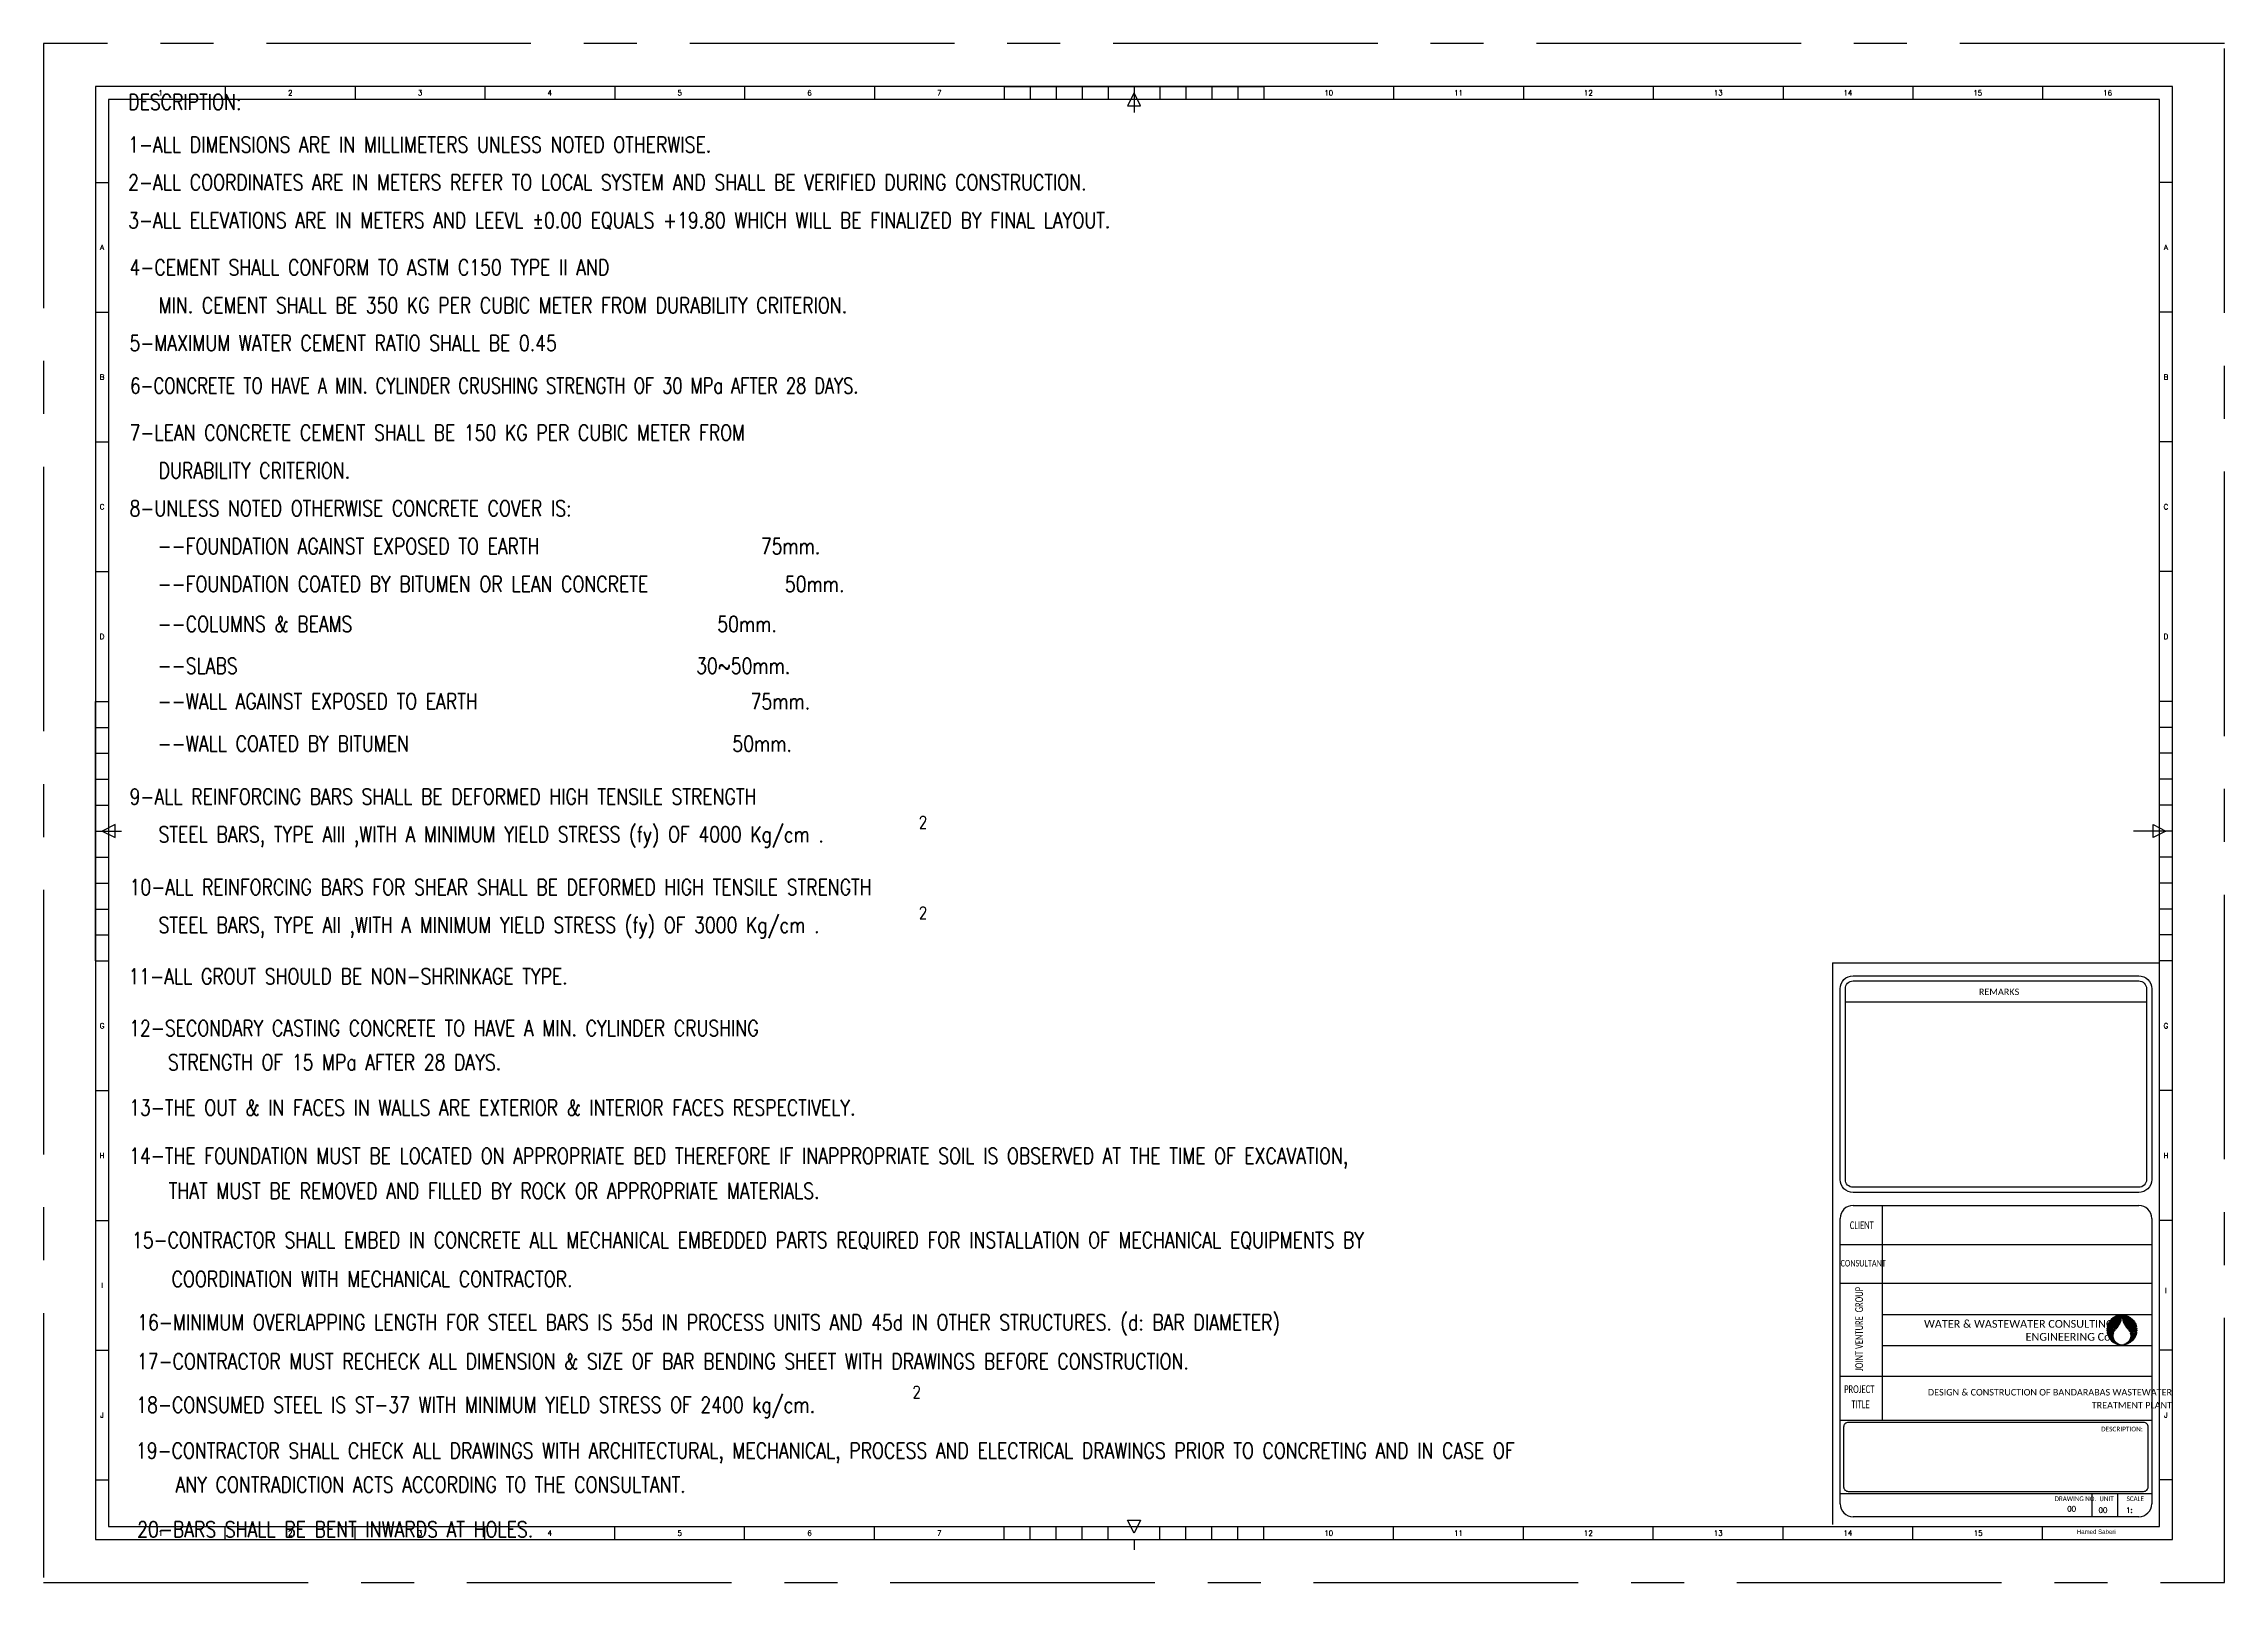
# Model space of a CAD drawing. Extents: x 0 to 9506, y 0 to 789.
# Drawn here: x 9282.74 to 9324.74, y 759.1 to 788.75 of the extents above; entities that cross this region are included whole.
import ezdxf
from ezdxf.enums import TextEntityAlignment as Align

# ---------------------------------------------------------------- set-up
doc = ezdxf.new("R2010")
doc.units = 0
doc.header["$LTSCALE"] = 3
doc.header["$MEASUREMENT"] = 0
doc.linetypes.add('CENTER', pattern=[2, 1.25, -0.25, 0.25, -0.25])
for name, color, linetype in [('4', 4, 'CONTINUOUS'), ('DIM', 7, 'CONTINUOUS'), ('KD', 3, 'CONTINUOUS')]:
    doc.layers.add(name, color=color, linetype=linetype)
doc.styles.add('KD-1', font='txt')
doc.styles.add('Legend', font='calibri.ttf')
doc.styles.add('ROMANS', font='ROMANS.shx', dxfattribs={"width": 0.8})
doc.styles.get("Standard").update_dxf_attribs({"font": 'romans.shx'})
doc.styles.add('TX', font='TXT.shx')

# ---------------------------------------------------------------- blocks, each defined once
blk = doc.blocks.new('*U412')
at = {"layer": 'KD', "color": 4, "linetype": 'Continuous'}
for p, q in [((60.84, 64.15), (60.82, 64.07)), ((60.84, 64.07), (60.82, 64.07)), ((60.82, 64.07), (60.82, 64.07)), ((60.82, 64.07), (60.82, 64.07)), ((60.87, 64.24), (60.84, 64.15)), ((60.85, 64.07), (60.84, 64.07)), ((60.85, 64.07), (60.88, 64.06)), ((60.9, 64.3), (60.87, 64.24)), ((60.88, 64.06), (60.89, 64.06)), ((60.89, 64.06), (60.91, 64.04)), ((60.95, 64.39), (60.9, 64.3)), ((60.91, 64.04), (60.91, 64.04)), ((60.91, 64.04), (60.94, 64.02)), ((61.01, 64.46), (60.95, 64.39)), ((61.02, 64.04), (61, 64.02)), ((61.06, 64.53), (61.01, 64.46)), ((61.03, 64.04), (61.02, 64.04)), ((61.05, 64.06), (61.03, 64.04)), ((61.08, 64.07), (61.05, 64.06)), ((61.05, 64.06), (61.05, 64.06)), ((61.19, 64.63), (61.06, 64.53)), ((61.08, 64.07), (61.12, 64.06)), ((61.12, 64.06), (61.14, 64.04)), ((61.14, 64.04), (61.17, 64.02)), ((61.2, 64.64), (61.19, 64.63)), ((61.35, 64.72), (61.2, 64.64)), ((61.25, 64.04), (61.23, 64.02)), ((61.28, 64.06), (61.25, 64.04)), ((61.31, 64.07), (61.28, 64.06)), ((61.31, 64.07), (61.34, 64.06)), ((61.34, 64.06), (61.37, 64.04)), ((61.52, 64.78), (61.35, 64.72)), ((61.37, 64.04), (61.39, 64.02)), ((61.39, 64.02), (61.4, 64.02)), ((61.43, 64.04), (61.42, 64.02)), ((61.42, 64.02), (61.42, 64.02)), ((61.45, 64.06), (61.43, 64.04)), ((61.46, 64.07), (61.45, 64.06)), ((61.51, 64.15), (61.46, 64.07)), ((61.56, 64.24), (61.51, 64.15)), ((61.7, 64.8), (61.52, 64.78)), ((61.59, 64.3), (61.56, 64.24)), ((61.63, 64.39), (61.59, 64.3)), ((61.65, 64.46), (61.63, 64.39)), ((61.66, 64.53), (61.65, 64.46)), ((61.69, 64.63), (61.66, 64.53)), ((61.69, 64.78), (61.7, 64.8)), ((61.69, 64.78), (61.69, 64.72)), ((61.69, 64.72), (61.69, 64.64)), ((61.69, 64.64), (61.69, 64.63)), ((61.74, 64.8), (61.74, 64.78)), ((61.91, 64.78), (61.74, 64.8)), ((61.74, 64.78), (61.74, 64.72)), ((61.74, 64.72), (61.74, 64.64)), ((61.74, 64.64), (61.75, 64.63)), ((61.75, 64.63), (61.77, 64.53)), ((61.77, 64.53), (61.78, 64.46)), ((61.78, 64.46), (61.8, 64.39)), ((61.8, 64.39), (61.84, 64.3)), ((61.84, 64.3), (61.87, 64.24)), ((61.87, 64.24), (61.92, 64.15)), ((61.91, 64.78), (62.08, 64.72)), ((61.92, 64.15), (61.97, 64.07)), ((61.97, 64.07), (61.98, 64.06)), ((61.98, 64.06), (62, 64.04)), ((62, 64.04), (62.01, 64.02)), ((62.01, 64.02), (62.01, 64.02)), ((62.04, 64.02), (62.03, 64.02)), ((62.06, 64.04), (62.04, 64.02)), ((62.09, 64.06), (62.06, 64.04)), ((62.08, 64.72), (62.23, 64.64)), ((62.12, 64.07), (62.09, 64.06)), ((62.12, 64.07), (62.15, 64.06)), ((62.15, 64.06), (62.18, 64.04)), ((62.18, 64.04), (62.2, 64.02)), ((62.23, 64.64), (62.24, 64.63)), ((62.24, 64.63), (62.37, 64.53)), ((62.29, 64.04), (62.27, 64.02)), ((62.31, 64.06), (62.29, 64.04)), ((62.35, 64.07), (62.31, 64.06)), ((62.35, 64.07), (62.35, 64.07)), ((62.35, 64.07), (62.38, 64.06)), ((62.37, 64.53), (62.42, 64.46)), ((62.38, 64.06), (62.38, 64.06)), ((62.38, 64.06), (62.4, 64.04)), ((62.4, 64.04), (62.41, 64.04)), ((62.41, 64.04), (62.43, 64.02)), ((62.42, 64.46), (62.48, 64.39)), ((62.48, 64.39), (62.53, 64.3)), ((62.52, 64.04), (62.49, 64.02)), ((62.54, 64.06), (62.52, 64.04)), ((62.52, 64.04), (62.52, 64.04)), ((62.53, 64.3), (62.56, 64.24)), ((62.55, 64.06), (62.54, 64.06)), ((62.57, 64.07), (62.55, 64.06)), ((62.56, 64.24), (62.59, 64.15)), ((62.59, 64.15), (62.61, 64.07)), ((62.61, 64.07), (62.59, 64.07)), ((62.61, 64.07), (62.61, 64.07)), ((62.61, 64.07), (62.61, 64.07)), ((60.81, 64), (60.8, 63.98)), ((60.8, 63.98), (60.8, 63.97)), ((60.8, 63.97), (60.8, 63.96)), ((60.8, 63.96), (60.8, 63.96)), ((60.8, 63.96), (60.8, 63.95)), ((60.8, 63.95), (60.8, 63.95)), ((60.8, 63.95), (60.8, 63.94)), ((60.83, 63.95), (60.8, 63.94)), ((60.8, 63.94), (60.8, 63.94)), ((60.8, 63.94), (60.8, 63.94)), ((60.83, 63.89), (60.8, 63.88)), ((60.8, 63.88), (60.8, 63.88)), ((60.8, 63.88), (60.8, 63.86)), ((60.8, 63.86), (60.8, 63.85)), ((60.8, 63.85), (60.8, 63.84)), ((60.8, 63.84), (60.8, 63.84)), ((60.8, 63.84), (60.8, 63.83)), ((60.8, 63.83), (60.8, 63.83)), ((60.8, 63.83), (60.8, 63.82)), ((60.83, 63.83), (60.8, 63.82)), ((60.8, 63.82), (60.8, 63.82)), ((60.8, 63.82), (60.8, 63.82)), ((60.83, 64.01), (60.81, 64.01)), ((60.81, 64.01), (60.81, 64)), ((60.83, 63.77), (60.81, 63.77)), ((60.81, 63.77), (60.81, 63.76)), ((60.81, 63.76), (60.81, 63.74)), ((60.81, 63.74), (60.82, 63.72)), ((60.82, 63.72), (60.82, 63.71)), ((60.82, 63.71), (60.85, 63.59)), ((60.85, 64.01), (60.83, 64.01)), ((60.85, 63.95), (60.83, 63.95)), ((60.84, 63.89), (60.83, 63.89)), ((60.85, 63.83), (60.83, 63.83)), ((60.85, 63.77), (60.83, 63.77)), ((60.85, 63.89), (60.84, 63.89)), ((60.86, 64.01), (60.85, 64.01)), ((60.85, 63.95), (60.88, 63.94)), ((60.86, 63.89), (60.85, 63.89)), ((60.85, 63.83), (60.88, 63.82)), ((60.86, 63.77), (60.85, 63.77)), ((60.85, 63.59), (60.85, 63.58)), ((60.85, 63.58), (60.91, 63.46)), ((60.86, 64.01), (60.88, 64.01)), ((60.86, 63.89), (60.86, 63.89)), ((60.86, 63.89), (60.89, 63.88)), ((60.86, 63.77), (60.88, 63.77)), ((60.88, 64.01), (60.89, 64)), ((60.88, 63.94), (60.89, 63.94)), ((60.88, 63.82), (60.89, 63.82)), ((60.88, 63.77), (60.89, 63.76)), ((60.89, 64), (60.91, 63.98)), ((60.89, 63.94), (60.91, 63.92)), ((60.89, 63.88), (60.89, 63.88)), ((60.89, 63.88), (60.91, 63.86)), ((60.89, 63.82), (60.91, 63.8)), ((60.89, 63.76), (60.91, 63.74)), ((60.91, 63.98), (60.92, 63.97)), ((60.91, 63.92), (60.91, 63.92)), ((60.91, 63.92), (60.94, 63.9)), ((60.91, 63.86), (60.92, 63.85)), ((60.91, 63.8), (60.91, 63.8)), ((60.91, 63.8), (60.94, 63.78)), ((60.91, 63.74), (60.94, 63.72)), ((60.91, 63.46), (60.93, 63.41)), ((60.92, 63.97), (60.94, 63.96)), ((60.92, 63.85), (60.94, 63.84)), ((60.93, 63.41), (60.99, 63.33)), ((60.94, 64.02), (60.94, 64.02)), ((60.94, 64.02), (60.96, 64.01)), ((60.94, 63.96), (60.95, 63.96)), ((60.97, 63.89), (60.94, 63.9)), ((60.94, 63.9), (60.94, 63.9)), ((60.94, 63.84), (60.95, 63.84)), ((60.94, 63.78), (60.94, 63.78)), ((60.94, 63.78), (60.96, 63.77)), ((60.97, 64.01), (60.96, 64.01)), ((60.97, 63.77), (60.96, 63.77)), ((61, 64.02), (60.97, 64.01)), ((60.97, 64.01), (60.97, 64.01)), ((61, 63.9), (60.97, 63.89)), ((61, 63.78), (60.97, 63.77)), ((60.97, 63.77), (60.97, 63.77)), ((61, 63.96), (60.99, 63.96)), ((61, 63.84), (60.99, 63.84)), ((60.99, 63.33), (61.04, 63.26)), ((61, 64.02), (61, 64.02)), ((61.03, 63.98), (61, 63.96)), ((61.02, 63.92), (61, 63.9)), ((61, 63.9), (61, 63.9)), ((61.03, 63.86), (61, 63.84)), ((61.02, 63.8), (61, 63.78)), ((61, 63.78), (61, 63.78)), ((61.03, 63.74), (61, 63.72)), ((61, 63.72), (61, 63.72)), ((61.03, 63.92), (61.02, 63.92)), ((61.03, 63.8), (61.02, 63.8)), ((61.05, 64), (61.03, 63.98)), ((61.05, 63.94), (61.03, 63.92)), ((61.05, 63.88), (61.03, 63.86)), ((61.05, 63.82), (61.03, 63.8)), ((61.05, 63.77), (61.03, 63.74)), ((61.04, 63.26), (61.09, 63.22)), ((61.08, 64.01), (61.05, 64)), ((61.08, 63.95), (61.05, 63.94)), ((61.05, 63.94), (61.05, 63.94)), ((61.08, 63.89), (61.05, 63.88)), ((61.08, 63.83), (61.05, 63.82)), ((61.05, 63.82), (61.05, 63.82)), ((61.08, 63.77), (61.05, 63.77)), ((61.08, 64.01), (61.08, 64.01)), ((61.09, 64.01), (61.08, 64.01)), ((61.08, 63.95), (61.12, 63.94)), ((61.08, 63.89), (61.08, 63.89)), ((61.09, 63.89), (61.08, 63.89)), ((61.08, 63.83), (61.12, 63.82)), ((61.08, 63.77), (61.08, 63.77)), ((61.09, 63.77), (61.08, 63.77)), ((61.09, 64.01), (61.12, 64)), ((61.09, 63.89), (61.12, 63.88)), ((61.09, 63.77), (61.12, 63.77)), ((61.09, 63.22), (61.18, 63.14)), ((61.12, 64), (61.14, 63.98)), ((61.12, 63.94), (61.14, 63.92)), ((61.12, 63.88), (61.14, 63.86)), ((61.12, 63.82), (61.14, 63.8)), ((61.12, 63.77), (61.14, 63.74)), ((61.14, 63.98), (61.17, 63.96)), ((61.14, 63.92), (61.17, 63.9)), ((61.14, 63.86), (61.17, 63.84)), ((61.14, 63.8), (61.17, 63.78)), ((61.14, 63.74), (61.17, 63.72)), ((61.17, 64.02), (61.19, 64.01)), ((61.17, 63.96), (61.18, 63.96)), ((61.2, 63.89), (61.17, 63.9)), ((61.17, 63.9), (61.17, 63.9)), ((61.17, 63.84), (61.18, 63.84)), ((61.17, 63.78), (61.17, 63.78)), ((61.17, 63.78), (61.19, 63.77)), ((61.17, 63.72), (61.17, 63.72)), ((61.17, 63.72), (61.2, 63.71)), ((61.2, 63.71), (61.17, 63.59)), ((61.17, 63.59), (61.17, 63.58)), ((61.17, 63.58), (61.17, 63.46)), ((61.17, 63.46), (61.19, 63.41)), ((61.18, 63.84), (61.2, 63.83)), ((61.18, 63.14), (61.21, 63.12)), ((61.2, 64.01), (61.19, 64.01)), ((61.2, 63.77), (61.19, 63.77)), ((61.19, 63.41), (61.21, 63.33)), ((61.23, 64.02), (61.2, 64.01)), ((61.2, 64.01), (61.2, 64.01)), ((61.23, 63.9), (61.2, 63.89)), ((61.22, 63.84), (61.2, 63.83)), ((61.21, 63.77), (61.2, 63.77)), ((61.22, 63.78), (61.21, 63.77)), ((61.21, 63.33), (61.24, 63.26)), ((61.21, 63.12), (61.34, 63.05)), ((61.23, 63.96), (61.22, 63.96)), ((61.23, 63.84), (61.22, 63.84)), ((61.23, 63.78), (61.22, 63.78)), ((61.24, 63.97), (61.23, 63.96)), ((61.25, 63.92), (61.23, 63.9)), ((61.23, 63.9), (61.23, 63.9)), ((61.25, 63.86), (61.23, 63.84)), ((61.24, 63.8), (61.23, 63.78)), ((61.25, 63.98), (61.24, 63.97)), ((61.25, 63.82), (61.24, 63.8)), ((61.24, 63.26), (61.27, 63.22)), ((61.28, 64), (61.25, 63.98)), ((61.25, 63.98), (61.25, 63.98)), ((61.28, 63.94), (61.25, 63.92)), ((61.27, 63.88), (61.25, 63.86)), ((61.26, 63.83), (61.25, 63.82)), ((61.28, 63.86), (61.26, 63.84)), ((61.26, 63.84), (61.26, 63.84)), ((61.26, 63.84), (61.26, 63.83)), ((61.3, 63.89), (61.27, 63.88)), ((61.27, 63.22), (61.34, 63.14)), ((61.31, 64.01), (61.28, 64)), ((61.31, 63.95), (61.28, 63.94)), ((61.29, 63.88), (61.28, 63.86)), ((61.3, 63.89), (61.29, 63.88)), ((61.3, 63.89), (61.3, 63.89)), ((61.3, 63.89), (61.3, 63.89)), ((61.31, 64.01), (61.31, 64.01)), ((61.32, 64.01), (61.31, 64.01)), ((61.31, 63.95), (61.33, 63.95)), ((61.32, 64.01), (61.34, 64)), ((61.33, 63.95), (61.35, 63.94)), ((61.34, 64), (61.37, 63.98)), ((61.34, 63.14), (61.36, 63.12)), ((61.34, 63.05), (61.35, 63.04)), ((61.36, 63.95), (61.35, 63.94)), ((61.35, 63.94), (61.35, 63.94)), ((61.35, 63.94), (61.35, 63.94)), ((61.35, 63.04), (61.48, 63)), ((61.37, 63.96), (61.36, 63.96)), ((61.36, 63.96), (61.36, 63.95)), ((61.36, 63.95), (61.36, 63.95)), ((61.36, 63.12), (61.46, 63.05)), ((61.37, 63.98), (61.37, 63.98)), ((61.37, 63.98), (61.38, 63.97)), ((61.38, 63.97), (61.37, 63.96)), ((61.41, 64.01), (61.4, 64.02)), ((61.42, 64.02), (61.41, 64.01)), ((61.46, 63.05), (61.48, 63.04)), ((61.48, 63.04), (61.59, 63)), ((61.48, 63), (61.53, 62.99)), ((61.72, 62.97), (61.53, 62.99)), ((61.53, 62.99), (61.53, 62.99)), ((61.9, 62.99), (61.72, 62.97)), ((61.96, 63.04), (61.84, 63)), ((61.95, 63), (61.9, 62.99)), ((61.9, 62.99), (61.9, 62.99)), ((62.08, 63.04), (61.95, 63)), ((61.97, 63.05), (61.96, 63.04)), ((62.07, 63.12), (61.97, 63.05)), ((62.02, 64.01), (62.01, 64.02)), ((62.03, 64.02), (62.02, 64.01)), ((62.06, 63.98), (62.05, 63.97)), ((62.05, 63.97), (62.06, 63.96)), ((62.09, 64), (62.06, 63.98)), ((62.06, 63.98), (62.06, 63.98)), ((62.06, 63.96), (62.07, 63.96)), ((62.07, 63.96), (62.07, 63.95)), ((62.07, 63.95), (62.07, 63.95)), ((62.07, 63.95), (62.08, 63.94)), ((62.09, 63.14), (62.07, 63.12)), ((62.1, 63.95), (62.08, 63.94)), ((62.08, 63.94), (62.08, 63.94)), ((62.08, 63.94), (62.08, 63.94)), ((62.09, 63.05), (62.08, 63.04)), ((62.11, 64.01), (62.09, 64)), ((62.16, 63.22), (62.09, 63.14)), ((62.22, 63.12), (62.09, 63.05)), ((62.12, 63.95), (62.1, 63.95)), ((62.12, 64.01), (62.11, 64.01)), ((62.12, 64.01), (62.12, 64.01)), ((62.12, 64.01), (62.15, 64)), ((62.12, 63.95), (62.15, 63.94)), ((62.13, 63.89), (62.13, 63.89)), ((62.13, 63.89), (62.13, 63.89)), ((62.13, 63.89), (62.14, 63.88)), ((62.13, 63.89), (62.16, 63.88)), ((62.14, 63.88), (62.15, 63.86)), ((62.15, 64), (62.18, 63.98)), ((62.15, 63.94), (62.18, 63.92)), ((62.15, 63.86), (62.17, 63.84)), ((62.16, 63.88), (62.18, 63.86)), ((62.19, 63.26), (62.16, 63.22)), ((62.17, 63.84), (62.17, 63.84)), ((62.17, 63.84), (62.17, 63.83)), ((62.17, 63.83), (62.18, 63.82)), ((62.18, 63.98), (62.18, 63.98)), ((62.18, 63.98), (62.19, 63.97)), ((62.18, 63.92), (62.2, 63.9)), ((62.18, 63.86), (62.2, 63.84)), ((62.18, 63.82), (62.19, 63.8)), ((62.19, 63.97), (62.2, 63.96)), ((62.19, 63.8), (62.2, 63.78)), ((62.22, 63.33), (62.19, 63.26)), ((62.2, 64.02), (62.23, 64.01)), ((62.2, 63.96), (62.21, 63.96)), ((62.23, 63.89), (62.2, 63.9)), ((62.2, 63.9), (62.2, 63.9)), ((62.2, 63.84), (62.21, 63.84)), ((62.2, 63.78), (62.21, 63.78)), ((62.21, 63.78), (62.22, 63.77)), ((62.23, 63.77), (62.22, 63.77)), ((62.25, 63.41), (62.22, 63.33)), ((62.25, 63.14), (62.22, 63.12)), ((62.24, 64.01), (62.23, 64.01)), ((62.23, 64.01), (62.23, 64.01)), ((62.26, 63.9), (62.23, 63.89)), ((62.24, 63.77), (62.23, 63.77)), ((62.26, 63.72), (62.23, 63.71)), ((62.23, 63.71), (62.26, 63.59)), ((62.27, 64.02), (62.24, 64.01)), ((62.26, 63.78), (62.24, 63.77)), ((62.27, 63.96), (62.25, 63.96)), ((62.27, 63.84), (62.25, 63.84)), ((62.26, 63.46), (62.25, 63.41)), ((62.34, 63.22), (62.25, 63.14)), ((62.27, 63.9), (62.26, 63.9)), ((62.27, 63.78), (62.26, 63.78)), ((62.27, 63.72), (62.26, 63.72)), ((62.26, 63.59), (62.26, 63.58)), ((62.26, 63.58), (62.26, 63.46)), ((62.29, 63.98), (62.27, 63.96)), ((62.29, 63.92), (62.27, 63.9)), ((62.29, 63.86), (62.27, 63.84)), ((62.29, 63.8), (62.27, 63.78)), ((62.29, 63.74), (62.27, 63.72)), ((62.31, 64), (62.29, 63.98)), ((62.31, 63.94), (62.29, 63.92)), ((62.31, 63.88), (62.29, 63.86)), ((62.31, 63.82), (62.29, 63.8)), ((62.31, 63.77), (62.29, 63.74)), ((62.34, 64.01), (62.31, 64)), ((62.35, 63.95), (62.31, 63.94)), ((62.34, 63.89), (62.31, 63.88)), ((62.35, 63.83), (62.31, 63.82)), ((62.34, 63.77), (62.31, 63.77)), ((62.35, 64.01), (62.34, 64.01)), ((62.35, 63.89), (62.34, 63.89)), ((62.35, 63.77), (62.34, 63.77)), ((62.39, 63.26), (62.34, 63.22)), ((62.35, 64.01), (62.35, 64.01)), ((62.35, 64.01), (62.38, 64)), ((62.35, 63.95), (62.38, 63.94)), ((62.35, 63.89), (62.35, 63.89)), ((62.35, 63.89), (62.38, 63.88)), ((62.35, 63.83), (62.38, 63.82)), ((62.35, 63.77), (62.35, 63.77)), ((62.35, 63.77), (62.38, 63.77)), ((62.38, 64), (62.4, 63.98)), ((62.38, 63.94), (62.38, 63.94)), ((62.38, 63.94), (62.4, 63.92)), ((62.38, 63.88), (62.4, 63.86)), ((62.38, 63.82), (62.38, 63.82)), ((62.38, 63.82), (62.4, 63.8)), ((62.38, 63.77), (62.4, 63.74)), ((62.44, 63.33), (62.39, 63.26)), ((62.4, 63.98), (62.43, 63.96)), ((62.4, 63.92), (62.41, 63.92)), ((62.4, 63.86), (62.43, 63.84)), ((62.4, 63.8), (62.41, 63.8)), ((62.4, 63.74), (62.43, 63.72)), ((62.41, 63.92), (62.43, 63.9)), ((62.41, 63.8), (62.43, 63.78)), ((62.43, 64.02), (62.43, 64.02)), ((62.43, 64.02), (62.46, 64.01)), ((62.43, 63.96), (62.44, 63.96)), ((62.46, 63.89), (62.43, 63.9)), ((62.43, 63.9), (62.43, 63.9)), ((62.43, 63.84), (62.44, 63.84)), ((62.43, 63.78), (62.43, 63.78)), ((62.43, 63.78), (62.46, 63.77)), ((62.43, 63.72), (62.43, 63.72)), ((62.5, 63.41), (62.44, 63.33)), ((62.47, 64.01), (62.46, 64.01)), ((62.46, 64.01), (62.46, 64.01)), ((62.49, 63.9), (62.46, 63.89)), ((62.47, 63.77), (62.46, 63.77)), ((62.46, 63.77), (62.46, 63.77)), ((62.49, 64.02), (62.47, 64.01)), ((62.49, 63.78), (62.47, 63.77)), ((62.49, 63.96), (62.48, 63.96)), ((62.49, 63.84), (62.48, 63.84)), ((62.49, 64.02), (62.49, 64.02)), ((62.51, 63.97), (62.49, 63.96)), ((62.52, 63.92), (62.49, 63.9)), ((62.49, 63.9), (62.49, 63.9)), ((62.51, 63.85), (62.49, 63.84)), ((62.52, 63.8), (62.49, 63.78)), ((62.49, 63.78), (62.49, 63.78)), ((62.52, 63.74), (62.49, 63.72)), ((62.52, 63.46), (62.5, 63.41)), ((62.52, 63.98), (62.51, 63.97)), ((62.52, 63.86), (62.51, 63.85)), ((62.54, 64), (62.52, 63.98)), ((62.54, 63.94), (62.52, 63.92)), ((62.52, 63.92), (62.52, 63.92)), ((62.54, 63.88), (62.52, 63.86)), ((62.54, 63.82), (62.52, 63.8)), ((62.52, 63.8), (62.52, 63.8)), ((62.54, 63.76), (62.52, 63.74)), ((62.58, 63.58), (62.52, 63.46)), ((62.55, 64.01), (62.54, 64)), ((62.55, 63.94), (62.54, 63.94)), ((62.57, 63.89), (62.54, 63.88)), ((62.54, 63.88), (62.54, 63.88)), ((62.55, 63.82), (62.54, 63.82)), ((62.55, 63.77), (62.54, 63.76)), ((62.57, 64.01), (62.55, 64.01)), ((62.58, 63.95), (62.55, 63.94)), ((62.58, 63.83), (62.55, 63.82)), ((62.57, 63.77), (62.55, 63.77)), ((62.58, 64.01), (62.57, 64.01)), ((62.58, 63.89), (62.57, 63.89)), ((62.57, 63.89), (62.57, 63.89)), ((62.58, 63.77), (62.57, 63.77)), ((62.6, 64.01), (62.58, 64.01)), ((62.58, 63.95), (62.6, 63.95)), ((62.59, 63.89), (62.58, 63.89)), ((62.58, 63.83), (62.6, 63.83)), ((62.6, 63.77), (62.58, 63.77)), ((62.61, 63.71), (62.58, 63.59)), ((62.58, 63.59), (62.58, 63.58)), ((62.59, 63.89), (62.6, 63.89)), ((62.6, 64.01), (62.62, 64.01)), ((62.6, 63.95), (62.63, 63.94)), ((62.6, 63.89), (62.63, 63.88)), ((62.6, 63.83), (62.63, 63.82)), ((62.6, 63.77), (62.62, 63.77)), ((62.62, 63.74), (62.61, 63.72)), ((62.61, 63.72), (62.61, 63.71)), ((62.62, 64.01), (62.62, 64)), ((62.62, 64), (62.63, 63.98)), ((62.62, 63.77), (62.62, 63.76)), ((62.62, 63.76), (62.62, 63.74)), ((62.63, 63.98), (62.63, 63.97)), ((62.63, 63.97), (62.63, 63.96)), ((62.63, 63.96), (62.63, 63.96)), ((62.63, 63.96), (62.63, 63.95)), ((62.63, 63.95), (62.63, 63.95)), ((62.63, 63.95), (62.63, 63.94)), ((62.63, 63.94), (62.63, 63.94)), ((62.63, 63.94), (62.63, 63.94)), ((62.63, 63.88), (62.63, 63.88)), ((62.63, 63.88), (62.63, 63.86)), ((62.63, 63.86), (62.63, 63.85)), ((62.63, 63.85), (62.63, 63.84)), ((62.63, 63.84), (62.63, 63.84)), ((62.63, 63.84), (62.63, 63.83)), ((62.63, 63.83), (62.63, 63.83)), ((62.63, 63.83), (62.63, 63.82)), ((62.63, 63.82), (62.63, 63.82)), ((62.63, 63.82), (62.63, 63.82))]:
    blk.add_line(p, q, dxfattribs=at)
for points in [[(60.84, 64.15), (60.82, 64.07), (61.46, 64.07)], [(60.82, 64.07), (60.82, 64.07), (60.84, 64.07)], [(60.87, 64.24), (60.84, 64.15), (61.51, 64.15)], [(60.85, 64.07), (60.88, 64.06), (61.05, 64.06)], [(60.9, 64.3), (60.87, 64.24), (61.56, 64.24)], [(60.88, 64.06), (60.89, 64.06), (61.05, 64.06)], [(60.89, 64.06), (60.91, 64.04), (61.03, 64.04)], [(60.95, 64.39), (60.9, 64.3), (61.59, 64.3)], [(60.91, 64.04), (60.91, 64.04), (61.02, 64.04)], [(60.91, 64.04), (60.94, 64.02), (61, 64.02)], [(61.01, 64.46), (60.95, 64.39), (61.63, 64.39)], [(61.06, 64.53), (61.01, 64.46), (61.65, 64.46)], [(61.19, 64.63), (61.06, 64.53), (61.66, 64.53)], [(61.08, 64.07), (61.12, 64.06), (61.28, 64.06)], [(61.12, 64.06), (61.14, 64.04), (61.25, 64.04)], [(61.14, 64.04), (61.17, 64.02), (61.23, 64.02)], [(61.2, 64.64), (61.19, 64.63), (61.69, 64.63)], [(61.35, 64.72), (61.2, 64.64), (61.69, 64.64)], [(61.31, 64.07), (61.34, 64.06), (61.45, 64.06)], [(61.34, 64.06), (61.37, 64.04), (61.43, 64.04)], [(61.52, 64.78), (61.35, 64.72), (61.69, 64.72)], [(61.37, 64.04), (61.39, 64.02), (61.42, 64.02)], [(61.39, 64.02), (61.4, 64.02), (61.42, 64.02)], [(61.7, 64.8), (61.52, 64.78), (61.69, 64.78)], [(61.74, 64.8), (61.74, 64.78), (61.91, 64.78)], [(61.74, 64.78), (61.74, 64.72), (62.08, 64.72)], [(61.74, 64.72), (61.74, 64.64), (62.23, 64.64)], [(61.74, 64.64), (61.75, 64.63), (62.24, 64.63)], [(61.75, 64.63), (61.77, 64.53), (62.37, 64.53)], [(61.77, 64.53), (61.78, 64.46), (62.42, 64.46)], [(61.78, 64.46), (61.8, 64.39), (62.48, 64.39)], [(61.8, 64.39), (61.84, 64.3), (62.53, 64.3)], [(61.84, 64.3), (61.87, 64.24), (62.56, 64.24)], [(61.87, 64.24), (61.92, 64.15), (62.59, 64.15)], [(61.92, 64.15), (61.97, 64.07), (62.61, 64.07)], [(61.97, 64.07), (61.98, 64.06), (62.09, 64.06)], [(61.98, 64.06), (62, 64.04), (62.06, 64.04)], [(62, 64.04), (62.01, 64.02), (62.04, 64.02)], [(62.01, 64.02), (62.01, 64.02), (62.03, 64.02)], [(62.12, 64.07), (62.15, 64.06), (62.31, 64.06)], [(62.15, 64.06), (62.18, 64.04), (62.29, 64.04)], [(62.18, 64.04), (62.2, 64.02), (62.27, 64.02)], [(62.35, 64.07), (62.35, 64.07), (62.57, 64.07)], [(62.35, 64.07), (62.38, 64.06), (62.55, 64.06)], [(62.38, 64.06), (62.38, 64.06), (62.54, 64.06)], [(62.38, 64.06), (62.4, 64.04), (62.52, 64.04)], [(62.4, 64.04), (62.41, 64.04), (62.52, 64.04)], [(62.41, 64.04), (62.43, 64.02), (62.49, 64.02)], [(62.58, 64.07), (62.59, 64.07), (62.61, 64.07)], [(60.81, 64), (60.8, 63.98), (60.91, 63.98)], [(60.8, 63.98), (60.8, 63.97), (60.92, 63.97)], [(60.8, 63.97), (60.8, 63.96), (60.94, 63.96)], [(60.8, 63.96), (60.8, 63.96), (60.95, 63.96)], [(60.8, 63.96), (60.8, 63.95), (60.97, 63.95)], [(60.8, 63.95), (60.8, 63.95), (60.83, 63.95)], [(60.8, 63.95), (60.8, 63.94), (60.8, 63.94)], [(60.83, 63.89), (60.8, 63.88), (60.89, 63.88)], [(60.8, 63.88), (60.8, 63.88), (60.89, 63.88)], [(60.8, 63.88), (60.8, 63.86), (60.91, 63.86)], [(60.8, 63.86), (60.8, 63.85), (60.92, 63.85)], [(60.8, 63.85), (60.8, 63.84), (60.94, 63.84)], [(60.8, 63.84), (60.8, 63.84), (60.95, 63.84)], [(60.8, 63.84), (60.8, 63.83), (60.97, 63.83)], [(60.8, 63.83), (60.8, 63.83), (60.83, 63.83)], [(60.8, 63.83), (60.8, 63.82), (60.8, 63.82)], [(60.83, 64.01), (60.81, 64.01), (60.88, 64.01)], [(60.81, 64.01), (60.81, 64), (60.89, 64)], [(60.83, 63.77), (60.81, 63.77), (60.88, 63.77)], [(60.81, 63.77), (60.81, 63.76), (60.89, 63.76)], [(60.81, 63.76), (60.81, 63.74), (60.91, 63.74)], [(60.81, 63.74), (60.82, 63.72), (60.94, 63.72)], [(60.82, 63.72), (60.82, 63.71), (60.97, 63.71)], [(60.82, 63.71), (60.85, 63.59), (61.17, 63.59)], [(60.85, 64.01), (60.83, 64.01), (60.86, 64.01)], [(60.84, 63.89), (60.83, 63.89), (60.86, 63.89)], [(60.85, 63.77), (60.83, 63.77), (60.86, 63.77)], [(60.85, 63.89), (60.84, 63.89), (60.86, 63.89)], [(60.85, 63.95), (60.88, 63.94), (61.05, 63.94)], [(60.85, 63.83), (60.88, 63.82), (61.05, 63.82)], [(60.85, 63.59), (60.85, 63.58), (61.17, 63.58)], [(60.85, 63.58), (60.91, 63.46), (61.17, 63.46)], [(60.88, 63.94), (60.89, 63.94), (61.05, 63.94)], [(60.88, 63.82), (60.89, 63.82), (61.05, 63.82)], [(60.89, 63.94), (60.91, 63.92), (61.03, 63.92)], [(60.89, 63.82), (60.91, 63.8), (61.03, 63.8)], [(60.91, 63.92), (60.91, 63.92), (61.02, 63.92)], [(60.91, 63.92), (60.94, 63.9), (61, 63.9)], [(60.91, 63.8), (60.91, 63.8), (61.02, 63.8)], [(60.91, 63.8), (60.94, 63.78), (61, 63.78)], [(60.91, 63.46), (60.93, 63.41), (61.19, 63.41)], [(60.93, 63.41), (60.99, 63.33), (61.21, 63.33)], [(60.94, 64.02), (60.94, 64.02), (61, 64.02)], [(60.94, 64.02), (60.96, 64.01), (60.97, 64.01)], [(60.94, 63.9), (60.94, 63.9), (61, 63.9)], [(60.94, 63.78), (60.94, 63.78), (61, 63.78)], [(60.94, 63.78), (60.96, 63.77), (60.97, 63.77)], [(60.99, 63.96), (60.97, 63.95), (61.2, 63.95)], [(60.99, 63.84), (60.97, 63.83), (61.2, 63.83)], [(61, 63.72), (60.97, 63.71), (61.2, 63.71)], [(61, 63.96), (60.99, 63.96), (61.18, 63.96)], [(61, 63.84), (60.99, 63.84), (61.18, 63.84)], [(60.99, 63.33), (61.04, 63.26), (61.24, 63.26)], [(61.03, 63.98), (61, 63.96), (61.17, 63.96)], [(61.03, 63.86), (61, 63.84), (61.17, 63.84)], [(61.03, 63.74), (61, 63.72), (61.17, 63.72)], [(61, 63.72), (61, 63.72), (61.17, 63.72)], [(61.05, 64), (61.03, 63.98), (61.14, 63.98)], [(61.05, 63.88), (61.03, 63.86), (61.14, 63.86)], [(61.05, 63.77), (61.03, 63.74), (61.14, 63.74)], [(61.04, 63.26), (61.09, 63.22), (61.27, 63.22)], [(61.08, 64.01), (61.05, 64), (61.12, 64)], [(61.08, 63.89), (61.05, 63.88), (61.12, 63.88)], [(61.08, 63.77), (61.05, 63.77), (61.12, 63.77)], [(61.08, 64.01), (61.08, 64.01), (61.09, 64.01)], [(61.08, 63.95), (61.12, 63.94), (61.28, 63.94)], [(61.08, 63.89), (61.08, 63.89), (61.09, 63.89)], [(61.08, 63.83), (61.12, 63.82), (61.25, 63.82)], [(61.08, 63.77), (61.08, 63.77), (61.09, 63.77)], [(61.09, 63.22), (61.18, 63.14), (61.34, 63.14)], [(61.12, 63.94), (61.14, 63.92), (61.25, 63.92)], [(61.12, 63.82), (61.14, 63.8), (61.24, 63.8)], [(61.14, 63.92), (61.17, 63.9), (61.23, 63.9)], [(61.14, 63.8), (61.17, 63.78), (61.23, 63.78)], [(61.17, 64.02), (61.19, 64.01), (61.2, 64.01)], [(61.17, 63.9), (61.17, 63.9), (61.23, 63.9)], [(61.17, 63.78), (61.17, 63.78), (61.22, 63.78)], [(61.17, 63.78), (61.19, 63.77), (61.21, 63.77)], [(61.18, 63.14), (61.21, 63.12), (61.36, 63.12)], [(61.22, 63.96), (61.2, 63.95), (61.36, 63.95)], [(61.22, 63.84), (61.2, 63.83), (61.26, 63.83)], [(61.21, 63.12), (61.34, 63.05), (61.46, 63.05)], [(61.23, 63.96), (61.22, 63.96), (61.36, 63.96)], [(61.23, 63.84), (61.22, 63.84), (61.26, 63.84)], [(61.24, 63.97), (61.23, 63.96), (61.37, 63.96)], [(61.25, 63.86), (61.23, 63.84), (61.26, 63.84)], [(61.25, 63.98), (61.24, 63.97), (61.38, 63.97)], [(61.28, 64), (61.25, 63.98), (61.37, 63.98)], [(61.25, 63.98), (61.25, 63.98), (61.37, 63.98)], [(61.27, 63.88), (61.25, 63.86), (61.28, 63.86)], [(61.3, 63.89), (61.27, 63.88), (61.29, 63.88)], [(61.31, 64.01), (61.28, 64), (61.34, 64)], [(61.3, 63.89), (61.3, 63.89), (61.3, 63.89)], [(61.31, 64.01), (61.31, 64.01), (61.32, 64.01)], [(61.31, 63.95), (61.33, 63.95), (61.36, 63.95)], [(61.33, 63.95), (61.35, 63.94), (61.35, 63.94)], [(61.34, 63.05), (61.35, 63.04), (61.48, 63.04)], [(61.35, 63.04), (61.48, 63), (61.59, 63)], [(61.48, 63), (61.53, 62.99), (61.72, 62.99)], [(61.53, 62.99), (61.53, 62.99), (61.9, 62.99)], [(61.84, 63), (61.72, 62.99), (61.9, 62.99)], [(61.96, 63.04), (61.84, 63), (61.95, 63)], [(61.97, 63.05), (61.96, 63.04), (62.08, 63.04)], [(62.07, 63.12), (61.97, 63.05), (62.09, 63.05)], [(62.06, 63.98), (62.05, 63.97), (62.19, 63.97)], [(62.05, 63.97), (62.06, 63.96), (62.2, 63.96)], [(62.09, 64), (62.06, 63.98), (62.18, 63.98)], [(62.06, 63.98), (62.06, 63.98), (62.18, 63.98)], [(62.06, 63.96), (62.07, 63.96), (62.21, 63.96)], [(62.07, 63.96), (62.07, 63.95), (62.23, 63.95)], [(62.07, 63.95), (62.07, 63.95), (62.1, 63.95)], [(62.07, 63.95), (62.08, 63.94), (62.08, 63.94)], [(62.09, 63.14), (62.07, 63.12), (62.22, 63.12)], [(62.11, 64.01), (62.09, 64), (62.15, 64)], [(62.16, 63.22), (62.09, 63.14), (62.25, 63.14)], [(62.12, 64.01), (62.11, 64.01), (62.12, 64.01)], [(62.12, 63.95), (62.15, 63.94), (62.31, 63.94)], [(62.13, 63.89), (62.13, 63.89), (62.13, 63.89)], [(62.13, 63.89), (62.14, 63.88), (62.16, 63.88)], [(62.14, 63.88), (62.15, 63.86), (62.18, 63.86)], [(62.15, 63.94), (62.18, 63.92), (62.29, 63.92)], [(62.15, 63.86), (62.17, 63.84), (62.2, 63.84)], [(62.19, 63.26), (62.16, 63.22), (62.34, 63.22)], [(62.17, 63.84), (62.17, 63.84), (62.21, 63.84)], [(62.17, 63.84), (62.17, 63.83), (62.23, 63.83)], [(62.17, 63.83), (62.18, 63.82), (62.31, 63.82)], [(62.18, 63.92), (62.2, 63.9), (62.27, 63.9)], [(62.18, 63.82), (62.19, 63.8), (62.29, 63.8)], [(62.19, 63.8), (62.2, 63.78), (62.27, 63.78)], [(62.22, 63.33), (62.19, 63.26), (62.39, 63.26)], [(62.2, 64.02), (62.23, 64.01), (62.24, 64.01)], [(62.2, 63.9), (62.2, 63.9), (62.26, 63.9)], [(62.2, 63.78), (62.21, 63.78), (62.26, 63.78)], [(62.21, 63.78), (62.22, 63.77), (62.24, 63.77)], [(62.25, 63.41), (62.22, 63.33), (62.44, 63.33)], [(62.25, 63.96), (62.23, 63.95), (62.46, 63.95)], [(62.25, 63.84), (62.23, 63.83), (62.46, 63.83)], [(62.26, 63.72), (62.23, 63.71), (62.46, 63.71)], [(62.23, 63.71), (62.26, 63.59), (62.58, 63.59)], [(62.27, 63.96), (62.25, 63.96), (62.44, 63.96)], [(62.27, 63.84), (62.25, 63.84), (62.44, 63.84)], [(62.26, 63.46), (62.25, 63.41), (62.5, 63.41)], [(62.27, 63.72), (62.26, 63.72), (62.43, 63.72)], [(62.26, 63.59), (62.26, 63.58), (62.58, 63.58)], [(62.26, 63.58), (62.26, 63.46), (62.52, 63.46)], [(62.29, 63.98), (62.27, 63.96), (62.43, 63.96)], [(62.29, 63.86), (62.27, 63.84), (62.43, 63.84)], [(62.29, 63.74), (62.27, 63.72), (62.43, 63.72)], [(62.31, 64), (62.29, 63.98), (62.4, 63.98)], [(62.31, 63.88), (62.29, 63.86), (62.4, 63.86)], [(62.31, 63.77), (62.29, 63.74), (62.4, 63.74)], [(62.34, 64.01), (62.31, 64), (62.38, 64)], [(62.34, 63.89), (62.31, 63.88), (62.38, 63.88)], [(62.34, 63.77), (62.31, 63.77), (62.38, 63.77)], [(62.35, 64.01), (62.34, 64.01), (62.35, 64.01)], [(62.35, 63.89), (62.34, 63.89), (62.35, 63.89)], [(62.35, 63.77), (62.34, 63.77), (62.35, 63.77)], [(62.35, 63.95), (62.38, 63.94), (62.55, 63.94)], [(62.35, 63.83), (62.38, 63.82), (62.55, 63.82)], [(62.38, 63.94), (62.38, 63.94), (62.54, 63.94)], [(62.38, 63.94), (62.4, 63.92), (62.52, 63.92)], [(62.38, 63.82), (62.38, 63.82), (62.54, 63.82)], [(62.38, 63.82), (62.4, 63.8), (62.52, 63.8)], [(62.4, 63.92), (62.41, 63.92), (62.52, 63.92)], [(62.4, 63.8), (62.41, 63.8), (62.52, 63.8)], [(62.41, 63.92), (62.43, 63.9), (62.49, 63.9)], [(62.41, 63.8), (62.43, 63.78), (62.49, 63.78)], [(62.43, 64.02), (62.43, 64.02), (62.49, 64.02)], [(62.43, 64.02), (62.46, 64.01), (62.47, 64.01)], [(62.43, 63.9), (62.43, 63.9), (62.49, 63.9)], [(62.43, 63.78), (62.43, 63.78), (62.49, 63.78)], [(62.43, 63.78), (62.46, 63.77), (62.47, 63.77)], [(62.48, 63.96), (62.46, 63.95), (62.63, 63.95)], [(62.48, 63.84), (62.46, 63.83), (62.63, 63.83)], [(62.49, 63.72), (62.46, 63.71), (62.61, 63.71)], [(62.49, 63.96), (62.48, 63.96), (62.63, 63.96)], [(62.49, 63.84), (62.48, 63.84), (62.63, 63.84)], [(62.51, 63.97), (62.49, 63.96), (62.63, 63.96)], [(62.51, 63.85), (62.49, 63.84), (62.63, 63.84)], [(62.52, 63.74), (62.49, 63.72), (62.61, 63.72)], [(62.52, 63.98), (62.51, 63.97), (62.63, 63.97)], [(62.52, 63.86), (62.51, 63.85), (62.63, 63.85)], [(62.54, 64), (62.52, 63.98), (62.63, 63.98)], [(62.54, 63.88), (62.52, 63.86), (62.63, 63.86)], [(62.54, 63.76), (62.52, 63.74), (62.62, 63.74)], [(62.55, 64.01), (62.54, 64), (62.62, 64)], [(62.57, 63.89), (62.54, 63.88), (62.63, 63.88)], [(62.54, 63.88), (62.54, 63.88), (62.63, 63.88)], [(62.55, 63.77), (62.54, 63.76), (62.62, 63.76)], [(62.57, 64.01), (62.55, 64.01), (62.62, 64.01)], [(62.57, 63.77), (62.55, 63.77), (62.62, 63.77)], [(62.58, 64.01), (62.57, 64.01), (62.6, 64.01)], [(62.58, 63.89), (62.57, 63.89), (62.59, 63.89)], [(62.57, 63.89), (62.57, 63.89), (62.6, 63.89)], [(62.58, 63.77), (62.57, 63.77), (62.6, 63.77)], [(62.58, 63.95), (62.6, 63.95), (62.63, 63.95)], [(62.58, 63.83), (62.6, 63.83), (62.63, 63.83)], [(62.6, 63.95), (62.63, 63.94), (62.63, 63.94)], [(62.6, 63.83), (62.63, 63.82), (62.63, 63.82)]]:
    blk.add_solid(points, dxfattribs=at)
at = {"layer": 'KD', "color": 4, "linetype": 'Continuous', "extrusion": (0, 0, -1)}
for points in [[(-60.82, 64.07), (-60.84, 64.07), (-60.82, 64.07)], [(-60.82, 64.07), (-60.85, 64.07), (-60.84, 64.07)], [(-60.84, 64.15), (-61.51, 64.15), (-61.46, 64.07)], [(-60.85, 64.07), (-61.08, 64.07), (-61.05, 64.06)], [(-60.87, 64.24), (-61.56, 64.24), (-61.51, 64.15)], [(-60.88, 64.06), (-61.05, 64.06), (-61.05, 64.06)], [(-60.89, 64.06), (-61.05, 64.06), (-61.03, 64.04)], [(-60.9, 64.3), (-61.59, 64.3), (-61.56, 64.24)], [(-60.91, 64.04), (-61.03, 64.04), (-61.02, 64.04)], [(-60.91, 64.04), (-61.02, 64.04), (-61, 64.02)], [(-60.95, 64.39), (-61.63, 64.39), (-61.59, 64.3)], [(-61.01, 64.46), (-61.65, 64.46), (-61.63, 64.39)], [(-61.06, 64.53), (-61.66, 64.53), (-61.65, 64.46)], [(-61.08, 64.07), (-61.31, 64.07), (-61.28, 64.06)], [(-61.12, 64.06), (-61.28, 64.06), (-61.25, 64.04)], [(-61.14, 64.04), (-61.25, 64.04), (-61.23, 64.02)], [(-61.19, 64.63), (-61.69, 64.63), (-61.66, 64.53)], [(-61.2, 64.64), (-61.69, 64.64), (-61.69, 64.63)], [(-61.31, 64.07), (-61.46, 64.07), (-61.45, 64.06)], [(-61.34, 64.06), (-61.45, 64.06), (-61.43, 64.04)], [(-61.35, 64.72), (-61.69, 64.72), (-61.69, 64.64)], [(-61.37, 64.04), (-61.43, 64.04), (-61.42, 64.02)], [(-61.39, 64.02), (-61.42, 64.02), (-61.42, 64.02)], [(-61.52, 64.78), (-61.69, 64.78), (-61.69, 64.72)], [(-61.74, 64.78), (-61.91, 64.78), (-62.08, 64.72)], [(-61.74, 64.72), (-62.08, 64.72), (-62.23, 64.64)], [(-61.74, 64.64), (-62.23, 64.64), (-62.24, 64.63)], [(-61.75, 64.63), (-62.24, 64.63), (-62.37, 64.53)], [(-61.77, 64.53), (-62.37, 64.53), (-62.42, 64.46)], [(-61.78, 64.46), (-62.42, 64.46), (-62.48, 64.39)], [(-61.8, 64.39), (-62.48, 64.39), (-62.53, 64.3)], [(-61.84, 64.3), (-62.53, 64.3), (-62.56, 64.24)], [(-61.87, 64.24), (-62.56, 64.24), (-62.59, 64.15)], [(-61.92, 64.15), (-62.59, 64.15), (-62.61, 64.07)], [(-61.97, 64.07), (-62.12, 64.07), (-62.09, 64.06)], [(-61.98, 64.06), (-62.09, 64.06), (-62.06, 64.04)], [(-62, 64.04), (-62.06, 64.04), (-62.04, 64.02)], [(-62.01, 64.02), (-62.04, 64.02), (-62.03, 64.02)], [(-62.12, 64.07), (-62.35, 64.07), (-62.31, 64.06)], [(-62.15, 64.06), (-62.31, 64.06), (-62.29, 64.04)], [(-62.18, 64.04), (-62.29, 64.04), (-62.27, 64.02)], [(-62.35, 64.07), (-62.58, 64.07), (-62.57, 64.07)], [(-62.35, 64.07), (-62.57, 64.07), (-62.55, 64.06)], [(-62.38, 64.06), (-62.55, 64.06), (-62.54, 64.06)], [(-62.38, 64.06), (-62.54, 64.06), (-62.52, 64.04)], [(-62.4, 64.04), (-62.52, 64.04), (-62.52, 64.04)], [(-62.41, 64.04), (-62.52, 64.04), (-62.49, 64.02)], [(-62.58, 64.07), (-62.61, 64.07), (-62.61, 64.07)], [(-62.59, 64.07), (-62.61, 64.07), (-62.61, 64.07)], [(-60.8, 63.98), (-60.91, 63.98), (-60.92, 63.97)], [(-60.8, 63.97), (-60.92, 63.97), (-60.94, 63.96)], [(-60.8, 63.96), (-60.94, 63.96), (-60.95, 63.96)], [(-60.8, 63.96), (-60.95, 63.96), (-60.97, 63.95)], [(-60.8, 63.95), (-60.85, 63.95), (-60.83, 63.95)], [(-60.8, 63.95), (-60.83, 63.95), (-60.8, 63.94)], [(-60.8, 63.94), (-60.8, 63.94), (-60.8, 63.94)], [(-60.8, 63.88), (-60.89, 63.88), (-60.89, 63.88)], [(-60.8, 63.88), (-60.89, 63.88), (-60.91, 63.86)], [(-60.8, 63.86), (-60.91, 63.86), (-60.92, 63.85)], [(-60.8, 63.85), (-60.92, 63.85), (-60.94, 63.84)], [(-60.8, 63.84), (-60.94, 63.84), (-60.95, 63.84)], [(-60.8, 63.84), (-60.95, 63.84), (-60.97, 63.83)], [(-60.8, 63.83), (-60.85, 63.83), (-60.83, 63.83)], [(-60.8, 63.83), (-60.83, 63.83), (-60.8, 63.82)], [(-60.8, 63.82), (-60.8, 63.82), (-60.8, 63.82)], [(-60.81, 64.01), (-60.88, 64.01), (-60.89, 64)], [(-60.81, 64), (-60.89, 64), (-60.91, 63.98)], [(-60.81, 63.77), (-60.88, 63.77), (-60.89, 63.76)], [(-60.81, 63.76), (-60.89, 63.76), (-60.91, 63.74)], [(-60.81, 63.74), (-60.91, 63.74), (-60.94, 63.72)], [(-60.82, 63.72), (-60.94, 63.72), (-60.97, 63.71)], [(-60.82, 63.71), (-61.2, 63.71), (-61.17, 63.59)], [(-60.83, 64.01), (-60.86, 64.01), (-60.88, 64.01)], [(-60.83, 63.89), (-60.86, 63.89), (-60.89, 63.88)], [(-60.83, 63.77), (-60.86, 63.77), (-60.88, 63.77)], [(-60.84, 63.89), (-60.86, 63.89), (-60.86, 63.89)], [(-60.85, 63.95), (-61.08, 63.95), (-61.05, 63.94)], [(-60.85, 63.83), (-61.08, 63.83), (-61.05, 63.82)], [(-60.85, 63.59), (-61.17, 63.59), (-61.17, 63.58)], [(-60.85, 63.58), (-61.17, 63.58), (-61.17, 63.46)], [(-60.88, 63.94), (-61.05, 63.94), (-61.05, 63.94)], [(-60.88, 63.82), (-61.05, 63.82), (-61.05, 63.82)], [(-60.89, 63.94), (-61.05, 63.94), (-61.03, 63.92)], [(-60.89, 63.82), (-61.05, 63.82), (-61.03, 63.8)], [(-60.91, 63.92), (-61.03, 63.92), (-61.02, 63.92)], [(-60.91, 63.92), (-61.02, 63.92), (-61, 63.9)], [(-60.91, 63.8), (-61.03, 63.8), (-61.02, 63.8)], [(-60.91, 63.8), (-61.02, 63.8), (-61, 63.78)], [(-60.91, 63.46), (-61.17, 63.46), (-61.19, 63.41)], [(-60.93, 63.41), (-61.19, 63.41), (-61.21, 63.33)], [(-60.94, 64.02), (-61, 64.02), (-61, 64.02)], [(-60.94, 64.02), (-61, 64.02), (-60.97, 64.01)], [(-60.94, 63.9), (-61, 63.9), (-60.97, 63.89)], [(-60.94, 63.9), (-61, 63.9), (-61, 63.9)], [(-60.94, 63.78), (-61, 63.78), (-61, 63.78)], [(-60.94, 63.78), (-61, 63.78), (-60.97, 63.77)], [(-60.96, 64.01), (-60.97, 64.01), (-60.97, 64.01)], [(-60.96, 63.77), (-60.97, 63.77), (-60.97, 63.77)], [(-60.99, 63.96), (-61.18, 63.96), (-61.2, 63.95)], [(-60.99, 63.84), (-61.18, 63.84), (-61.2, 63.83)], [(-60.99, 63.33), (-61.21, 63.33), (-61.24, 63.26)], [(-61, 63.96), (-61.17, 63.96), (-61.18, 63.96)], [(-61, 63.84), (-61.17, 63.84), (-61.18, 63.84)], [(-61, 63.72), (-61.17, 63.72), (-61.17, 63.72)], [(-61, 63.72), (-61.17, 63.72), (-61.2, 63.71)], [(-61.03, 63.98), (-61.14, 63.98), (-61.17, 63.96)], [(-61.03, 63.86), (-61.14, 63.86), (-61.17, 63.84)], [(-61.03, 63.74), (-61.14, 63.74), (-61.17, 63.72)], [(-61.04, 63.26), (-61.24, 63.26), (-61.27, 63.22)], [(-61.05, 64), (-61.12, 64), (-61.14, 63.98)], [(-61.05, 63.88), (-61.12, 63.88), (-61.14, 63.86)], [(-61.05, 63.77), (-61.12, 63.77), (-61.14, 63.74)], [(-61.08, 64.01), (-61.09, 64.01), (-61.12, 64)], [(-61.08, 63.95), (-61.31, 63.95), (-61.28, 63.94)], [(-61.08, 63.89), (-61.09, 63.89), (-61.12, 63.88)], [(-61.08, 63.83), (-61.26, 63.83), (-61.25, 63.82)], [(-61.08, 63.77), (-61.09, 63.77), (-61.12, 63.77)], [(-61.09, 63.22), (-61.27, 63.22), (-61.34, 63.14)], [(-61.12, 63.94), (-61.28, 63.94), (-61.25, 63.92)], [(-61.12, 63.82), (-61.25, 63.82), (-61.24, 63.8)], [(-61.14, 63.92), (-61.25, 63.92), (-61.23, 63.9)], [(-61.14, 63.8), (-61.24, 63.8), (-61.23, 63.78)], [(-61.17, 64.02), (-61.23, 64.02), (-61.2, 64.01)], [(-61.17, 63.9), (-61.23, 63.9), (-61.2, 63.89)], [(-61.17, 63.9), (-61.23, 63.9), (-61.23, 63.9)], [(-61.17, 63.78), (-61.23, 63.78), (-61.22, 63.78)], [(-61.17, 63.78), (-61.22, 63.78), (-61.21, 63.77)], [(-61.18, 63.14), (-61.34, 63.14), (-61.36, 63.12)], [(-61.19, 64.01), (-61.2, 64.01), (-61.2, 64.01)], [(-61.19, 63.77), (-61.21, 63.77), (-61.2, 63.77)], [(-61.21, 63.12), (-61.36, 63.12), (-61.46, 63.05)], [(-61.22, 63.96), (-61.36, 63.96), (-61.36, 63.95)], [(-61.22, 63.84), (-61.26, 63.84), (-61.26, 63.83)], [(-61.23, 63.96), (-61.37, 63.96), (-61.36, 63.96)], [(-61.23, 63.84), (-61.26, 63.84), (-61.26, 63.84)], [(-61.24, 63.97), (-61.38, 63.97), (-61.37, 63.96)], [(-61.25, 63.98), (-61.37, 63.98), (-61.37, 63.98)], [(-61.25, 63.98), (-61.37, 63.98), (-61.38, 63.97)], [(-61.25, 63.86), (-61.28, 63.86), (-61.26, 63.84)], [(-61.27, 63.88), (-61.29, 63.88), (-61.28, 63.86)], [(-61.28, 64), (-61.34, 64), (-61.37, 63.98)], [(-61.3, 63.89), (-61.3, 63.89), (-61.29, 63.88)], [(-61.31, 64.01), (-61.32, 64.01), (-61.34, 64)], [(-61.31, 63.95), (-61.36, 63.95), (-61.36, 63.95)], [(-61.33, 63.95), (-61.36, 63.95), (-61.35, 63.94)], [(-61.34, 63.05), (-61.46, 63.05), (-61.48, 63.04)], [(-61.35, 63.94), (-61.35, 63.94), (-61.35, 63.94)], [(-61.35, 63.04), (-61.48, 63.04), (-61.59, 63)], [(-61.4, 64.02), (-61.42, 64.02), (-61.41, 64.01)], [(-61.48, 63), (-61.59, 63), (-61.72, 62.99)], [(-61.53, 62.99), (-61.9, 62.99), (-61.72, 62.97)], [(-61.53, 62.99), (-61.9, 62.99), (-61.9, 62.99)], [(-61.84, 63), (-61.95, 63), (-61.9, 62.99)], [(-61.96, 63.04), (-62.08, 63.04), (-61.95, 63)], [(-61.97, 63.05), (-62.09, 63.05), (-62.08, 63.04)], [(-62.01, 64.02), (-62.03, 64.02), (-62.02, 64.01)], [(-62.05, 63.97), (-62.19, 63.97), (-62.2, 63.96)], [(-62.06, 63.98), (-62.18, 63.98), (-62.18, 63.98)], [(-62.06, 63.98), (-62.18, 63.98), (-62.19, 63.97)], [(-62.06, 63.96), (-62.2, 63.96), (-62.21, 63.96)], [(-62.07, 63.96), (-62.21, 63.96), (-62.23, 63.95)], [(-62.07, 63.95), (-62.12, 63.95), (-62.1, 63.95)], [(-62.07, 63.95), (-62.1, 63.95), (-62.08, 63.94)], [(-62.07, 63.12), (-62.22, 63.12), (-62.09, 63.05)], [(-62.08, 63.94), (-62.08, 63.94), (-62.08, 63.94)], [(-62.09, 64), (-62.15, 64), (-62.18, 63.98)], [(-62.09, 63.14), (-62.25, 63.14), (-62.22, 63.12)], [(-62.11, 64.01), (-62.12, 64.01), (-62.15, 64)], [(-62.12, 63.95), (-62.35, 63.95), (-62.31, 63.94)], [(-62.13, 63.89), (-62.13, 63.89), (-62.16, 63.88)], [(-62.14, 63.88), (-62.16, 63.88), (-62.18, 63.86)], [(-62.15, 63.94), (-62.31, 63.94), (-62.29, 63.92)], [(-62.15, 63.86), (-62.18, 63.86), (-62.2, 63.84)], [(-62.16, 63.22), (-62.34, 63.22), (-62.25, 63.14)], [(-62.17, 63.84), (-62.2, 63.84), (-62.21, 63.84)], [(-62.17, 63.84), (-62.21, 63.84), (-62.23, 63.83)], [(-62.17, 63.83), (-62.35, 63.83), (-62.31, 63.82)], [(-62.18, 63.92), (-62.29, 63.92), (-62.27, 63.9)], [(-62.18, 63.82), (-62.31, 63.82), (-62.29, 63.8)], [(-62.19, 63.8), (-62.29, 63.8), (-62.27, 63.78)], [(-62.19, 63.26), (-62.39, 63.26), (-62.34, 63.22)], [(-62.2, 64.02), (-62.27, 64.02), (-62.24, 64.01)], [(-62.2, 63.9), (-62.26, 63.9), (-62.23, 63.89)], [(-62.2, 63.9), (-62.27, 63.9), (-62.26, 63.9)], [(-62.2, 63.78), (-62.27, 63.78), (-62.26, 63.78)], [(-62.21, 63.78), (-62.26, 63.78), (-62.24, 63.77)], [(-62.22, 63.77), (-62.24, 63.77), (-62.23, 63.77)], [(-62.22, 63.33), (-62.44, 63.33), (-62.39, 63.26)], [(-62.23, 64.01), (-62.24, 64.01), (-62.23, 64.01)], [(-62.23, 63.71), (-62.61, 63.71), (-62.58, 63.59)], [(-62.25, 63.96), (-62.44, 63.96), (-62.46, 63.95)], [(-62.25, 63.84), (-62.44, 63.84), (-62.46, 63.83)], [(-62.25, 63.41), (-62.5, 63.41), (-62.44, 63.33)], [(-62.26, 63.72), (-62.43, 63.72), (-62.46, 63.71)], [(-62.26, 63.59), (-62.58, 63.59), (-62.58, 63.58)], [(-62.26, 63.58), (-62.58, 63.58), (-62.52, 63.46)], [(-62.26, 63.46), (-62.52, 63.46), (-62.5, 63.41)], [(-62.27, 63.96), (-62.43, 63.96), (-62.44, 63.96)], [(-62.27, 63.84), (-62.43, 63.84), (-62.44, 63.84)], [(-62.27, 63.72), (-62.43, 63.72), (-62.43, 63.72)], [(-62.29, 63.98), (-62.4, 63.98), (-62.43, 63.96)], [(-62.29, 63.86), (-62.4, 63.86), (-62.43, 63.84)], [(-62.29, 63.74), (-62.4, 63.74), (-62.43, 63.72)], [(-62.31, 64), (-62.38, 64), (-62.4, 63.98)], [(-62.31, 63.88), (-62.38, 63.88), (-62.4, 63.86)], [(-62.31, 63.77), (-62.38, 63.77), (-62.4, 63.74)], [(-62.34, 64.01), (-62.35, 64.01), (-62.38, 64)], [(-62.34, 63.89), (-62.35, 63.89), (-62.38, 63.88)], [(-62.34, 63.77), (-62.35, 63.77), (-62.38, 63.77)], [(-62.35, 63.95), (-62.58, 63.95), (-62.55, 63.94)], [(-62.35, 63.83), (-62.58, 63.83), (-62.55, 63.82)], [(-62.38, 63.94), (-62.55, 63.94), (-62.54, 63.94)], [(-62.38, 63.94), (-62.54, 63.94), (-62.52, 63.92)], [(-62.38, 63.82), (-62.55, 63.82), (-62.54, 63.82)], [(-62.38, 63.82), (-62.54, 63.82), (-62.52, 63.8)], [(-62.4, 63.92), (-62.52, 63.92), (-62.52, 63.92)], [(-62.4, 63.8), (-62.52, 63.8), (-62.52, 63.8)], [(-62.41, 63.92), (-62.52, 63.92), (-62.49, 63.9)], [(-62.41, 63.8), (-62.52, 63.8), (-62.49, 63.78)], [(-62.43, 64.02), (-62.49, 64.02), (-62.49, 64.02)], [(-62.43, 64.02), (-62.49, 64.02), (-62.47, 64.01)], [(-62.43, 63.9), (-62.49, 63.9), (-62.46, 63.89)], [(-62.43, 63.9), (-62.49, 63.9), (-62.49, 63.9)], [(-62.43, 63.78), (-62.49, 63.78), (-62.49, 63.78)], [(-62.43, 63.78), (-62.49, 63.78), (-62.47, 63.77)], [(-62.46, 64.01), (-62.47, 64.01), (-62.46, 64.01)], [(-62.46, 63.77), (-62.47, 63.77), (-62.46, 63.77)], [(-62.48, 63.96), (-62.63, 63.96), (-62.63, 63.95)], [(-62.48, 63.84), (-62.63, 63.84), (-62.63, 63.83)], [(-62.49, 63.96), (-62.63, 63.96), (-62.63, 63.96)], [(-62.49, 63.84), (-62.63, 63.84), (-62.63, 63.84)], [(-62.49, 63.72), (-62.61, 63.72), (-62.61, 63.71)], [(-62.51, 63.97), (-62.63, 63.97), (-62.63, 63.96)], [(-62.51, 63.85), (-62.63, 63.85), (-62.63, 63.84)], [(-62.52, 63.98), (-62.63, 63.98), (-62.63, 63.97)], [(-62.52, 63.86), (-62.63, 63.86), (-62.63, 63.85)], [(-62.52, 63.74), (-62.62, 63.74), (-62.61, 63.72)], [(-62.54, 64), (-62.62, 64), (-62.63, 63.98)], [(-62.54, 63.88), (-62.63, 63.88), (-62.63, 63.88)], [(-62.54, 63.88), (-62.63, 63.88), (-62.63, 63.86)], [(-62.54, 63.76), (-62.62, 63.76), (-62.62, 63.74)], [(-62.55, 64.01), (-62.62, 64.01), (-62.62, 64)], [(-62.55, 63.77), (-62.62, 63.77), (-62.62, 63.76)], [(-62.57, 64.01), (-62.6, 64.01), (-62.62, 64.01)], [(-62.57, 63.89), (-62.59, 63.89), (-62.6, 63.89)], [(-62.57, 63.89), (-62.6, 63.89), (-62.63, 63.88)], [(-62.57, 63.77), (-62.6, 63.77), (-62.62, 63.77)], [(-62.58, 63.95), (-62.63, 63.95), (-62.63, 63.95)], [(-62.58, 63.83), (-62.63, 63.83), (-62.63, 63.83)], [(-62.6, 63.95), (-62.63, 63.95), (-62.63, 63.94)], [(-62.6, 63.83), (-62.63, 63.83), (-62.63, 63.82)], [(-62.63, 63.94), (-62.63, 63.94), (-62.63, 63.94)], [(-62.63, 63.82), (-62.63, 63.82), (-62.63, 63.82)]]:
    blk.add_solid(points, dxfattribs=at)
blk = doc.blocks.new('KD')
at = {"layer": 'KD', "color": 3}
for p, q in [((58.871, -1.214), (0, -1.214)), ((0, -1.214), (0, -42.424)), ((58.871, -42.424), (58.871, -1.214)), ((49.599, -27.172), (58.136, -27.172)), ((0, -42.424), (58.871, -42.424))]:
    blk.add_line(p, q, dxfattribs=at)
at = {"layer": 'KD', "color": 6}
for p, q in [((3.679, -1.214), (3.679, -1.582)), ((7.359, -1.214), (7.359, -1.582)), ((11.038, -1.214), (11.038, -1.582)), ((14.718, -1.214), (14.718, -1.582)), ((18.397, -1.214), (18.397, -1.582)), ((22.077, -1.214), (22.077, -1.582)), ((25.756, -1.214), (25.756, -1.582)), ((25.756, -1.214), (33.115, -1.214)), ((26.492, -1.214), (26.492, -1.582)), ((27.228, -1.214), (27.228, -1.582)), ((27.964, -1.214), (27.964, -1.582)), ((28.7, -1.214), (28.7, -1.582)), ((29.436, -1.214), (29.436, -1.95)), ((30.172, -1.214), (30.172, -1.582)), ((30.908, -1.214), (30.908, -1.582)), ((31.643, -1.214), (31.643, -1.582)), ((32.379, -1.214), (32.379, -1.582)), ((33.115, -1.214), (33.115, -1.582)), ((36.795, -1.214), (36.795, -1.582)), ((40.474, -1.214), (40.474, -1.582)), ((44.154, -1.214), (44.154, -1.582)), ((47.833, -1.214), (47.833, -1.582)), ((51.513, -1.214), (51.513, -1.582)), ((55.192, -1.214), (55.192, -1.582)), ((29.436, -1.398), (29.252, -1.766)), ((29.252, -1.766), (29.62, -1.766)), ((29.62, -1.766), (29.436, -1.398)), ((0, -3.937), (0.368, -3.937)), ((58.871, -3.937), (58.503, -3.937)), ((0, -7.616), (0.368, -7.616)), ((58.871, -7.616), (58.503, -7.616)), ((0, -11.296), (0.368, -11.296)), ((58.871, -11.296), (58.503, -11.296)), ((0, -14.975), (0.368, -14.975)), ((58.871, -14.975), (58.503, -14.975)), ((0, -18.655), (0.368, -18.655)), ((0, -26.014), (0, -18.655)), ((58.871, -18.655), (58.503, -18.655)), ((58.871, -26.014), (58.871, -18.655)), ((0, -19.391), (0.368, -19.391)), ((58.871, -19.391), (58.503, -19.391)), ((0, -20.127), (0.368, -20.127)), ((58.871, -20.127), (58.503, -20.127)), ((0, -20.863), (0.368, -20.863)), ((58.871, -20.863), (58.503, -20.863)), ((0, -21.598), (0.368, -21.598)), ((58.871, -21.598), (58.503, -21.598)), ((0, -22.334), (0.736, -22.334)), ((58.871, -22.334), (57.768, -22.334)), ((58.871, -22.334), (58.244, -22.334)), ((0, -23.07), (0.368, -23.07)), ((58.871, -23.07), (58.503, -23.07)), ((0, -23.806), (0.368, -23.806)), ((58.871, -23.806), (58.503, -23.806)), ((0, -24.542), (0.368, -24.542)), ((58.871, -24.542), (58.503, -24.542)), ((0, -25.278), (0.368, -25.278)), ((58.871, -25.278), (58.503, -25.278)), ((0, -26.014), (0.368, -26.014)), ((58.871, -26.014), (58.503, -26.014)), ((0, -29.693), (0.368, -29.693)), ((58.871, -29.693), (58.503, -29.693)), ((0, -33.373), (0.368, -33.373)), ((58.871, -33.373), (58.503, -33.373)), ((0, -37.052), (0.368, -37.052)), ((58.871, -37.052), (58.503, -37.052)), ((0, -40.732), (0.368, -40.732)), ((58.871, -40.732), (58.503, -40.732)), ((29.252, -41.872), (29.62, -41.872)), ((29.436, -42.24), (29.252, -41.872)), ((29.62, -41.872), (29.436, -42.24)), ((3.679, -42.424), (3.679, -42.056)), ((7.359, -42.424), (7.359, -42.056)), ((11.038, -42.424), (11.038, -42.056)), ((14.718, -42.424), (14.718, -42.056)), ((18.397, -42.424), (18.397, -42.056)), ((22.077, -42.424), (22.077, -42.056)), ((25.756, -42.424), (25.756, -42.056)), ((25.756, -42.424), (33.115, -42.424)), ((26.492, -42.424), (26.492, -42.056)), ((27.228, -42.424), (27.228, -42.056)), ((27.964, -42.424), (27.964, -42.056)), ((28.7, -42.424), (28.7, -42.056)), ((29.436, -42.424), (29.436, -42.719)), ((30.172, -42.424), (30.172, -42.056)), ((30.908, -42.424), (30.908, -42.056)), ((31.643, -42.424), (31.643, -42.056)), ((32.379, -42.424), (32.379, -42.056)), ((33.115, -42.424), (33.115, -42.056)), ((36.795, -42.424), (36.795, -42.056)), ((40.474, -42.424), (40.474, -42.056)), ((44.154, -42.424), (44.154, -42.056)), ((47.833, -42.424), (47.833, -42.056)), ((51.513, -42.424), (51.513, -42.056)), ((55.192, -42.424), (55.192, -42.056))]:
    blk.add_line(p, q, dxfattribs=at)
at = {"layer": 'KD', "color": 5}
for p, q in [((58.503, -1.582), (0.368, -1.582)), ((0.368, -1.582), (0.368, -42.056)), ((58.503, -42.056), (58.503, -1.582)), ((49.231, -26.068), (58.503, -26.068)), ((49.231, -26.068), (49.231, -41.997)), ((58.283, -29.564), (58.283, -32.184)), ((49.452, -41.409), (49.452, -33.316)), ((49.82, -32.949), (57.915, -32.949)), ((49.82, -32.949), (57.915, -32.949)), ((50.639, -32.936), (50.639, -39.038)), ((58.283, -33.316), (58.283, -41.409)), ((49.452, -34.052), (58.283, -34.052)), ((49.452, -35.156), (58.283, -35.156)), ((50.639, -36.039), (58.283, -36.039)), ((50.639, -36.922), (58.283, -36.922)), ((58.283, -41.129), (49.452, -41.129)), ((56.593, -41.777), (56.593, -41.129)), ((57.321, -41.777), (57.321, -41.129)), ((57.915, -41.777), (49.82, -41.777)), ((0.368, -42.056), (58.503, -42.056)), ((49.82, -42.424), (57.915, -42.424))]:
    blk.add_line(p, q, dxfattribs=at)
at = {"layer": 'KD', "color": 8, "linetype": 'CENTER', "ltscale": 2}
blk.add_lwpolyline([(-1.472, -43.638), (60.343, -43.638), (60.343, 0), (-1.472, 0)], close=True, dxfattribs=at)
at = {"layer": 'KD', "color": 6}
for points in [[(0.552, -22.15), (0.184, -22.334), (0.552, -22.518)], [(58.32, -22.15), (58.687, -22.334), (58.32, -22.518)]]:
    blk.add_lwpolyline(points, close=True, dxfattribs=at)
at = {"layer": 'KD', "color": 5}
blk.add_lwpolyline([(49.82, -26.436), (57.915, -26.436, -0.414214), (58.283, -26.804), (58.283, -32.213, -0.414214), (57.915, -32.581), (49.82, -32.581, -0.414214), (49.452, -32.213), (49.452, -26.804, -0.414214)], format="xyb", close=True, dxfattribs=at)
at = {"layer": 'KD', "color": 3}
for points in [[(49.82, -26.583), (57.915, -26.583, -0.414214), (58.136, -26.804), (58.136, -32.213, -0.414214), (57.915, -32.433), (49.82, -32.433, -0.414214), (49.599, -32.213), (49.599, -26.804, -0.414214)], [(49.681, -41.057), (58.053, -41.057, 0.414214), (58.183, -40.927), (58.183, -39.233, 0.414214), (58.053, -39.103), (49.681, -39.103, 0.414214), (49.551, -39.233), (49.551, -40.927, 0.414214)]]:
    blk.add_lwpolyline(points, format="xyb", close=True, dxfattribs=at)
at = {"layer": 'KD', "color": 5}
for points in [[(58.283, -37.804), (49.452, -37.804)], [(58.283, -39.051), (49.452, -39.051)]]:
    blk.add_lwpolyline(points, dxfattribs=at)
for centre, start, end in [((49.82, -33.316), 90, 180), ((57.915, -33.316), 0, 90), ((49.82, -41.409), 180, 270), ((57.915, -41.409), 270, 360)]:
    blk.add_arc(centre, 0.368, start, end, dxfattribs=at)
at = {"layer": 'KD', "color": 4, "linetype": 'Continuous', "xscale": -0.4634490038143363, "yscale": 0.4634490038143363, "zscale": 0.4634490038143363}
blk.add_blockref('*U412', (86.039, -66.086), dxfattribs=at)
at = {"layer": 'DIM'}
for tag, p in [('--', (55.888, -41.627)), ('--', (56.775, -41.661)), ('1:', (57.553, -41.661))]:
    blk.add_attdef(tag, p, '', height=0.147, dxfattribs=at)
at = {"layer": 'KD', "color": 6, "style": 'TX'}
for s, height, p in [('1', 0.147, (1.84, -1.398)), ('2', 0.147, (5.519, -1.398)), ('3', 0.147, (9.199, -1.398)), ('4', 0.147, (12.878, -1.398)), ('5', 0.147, (16.558, -1.398)), ('6', 0.147, (20.237, -1.398)), ('7', 0.147, (23.917, -1.398)), ('10', 0.1472, (34.955, -1.398)), ('11', 0.1472, (38.634, -1.398)), ('12', 0.1472, (42.314, -1.398)), ('13', 0.1472, (45.993, -1.398)), ('14', 0.1472, (49.673, -1.398)), ('15', 0.1472, (53.352, -1.398)), ('16', 0.1472, (57.032, -1.398)), ('A', 0.147, (0.184, -5.777)), ('A', 0.147, (58.687, -5.777)), ('B', 0.147, (0.184, -9.456)), ('B', 0.147, (58.687, -9.456)), ('C', 0.147, (0.184, -13.136)), ('C', 0.147, (58.687, -13.136)), ('D', 0.147, (0.184, -16.815)), ('D', 0.147, (58.687, -16.815)), ('G', 0.147, (0.184, -27.854)), ('G', 0.147, (58.687, -27.854)), ('H', 0.147, (0.184, -31.533)), ('H', 0.147, (58.687, -31.533)), ('I', 0.147, (0.184, -35.212)), ('I', 0.147, (58.687, -35.358)), ('J', 0.147, (0.184, -38.892)), ('J', 0.147, (58.687, -38.892)), ('1', 0.147, (1.84, -42.24)), ('2', 0.147, (5.519, -42.24)), ('3', 0.147, (9.199, -42.24)), ('4', 0.147, (12.878, -42.24)), ('5', 0.147, (16.558, -42.24)), ('6', 0.147, (20.237, -42.24)), ('7', 0.147, (23.917, -42.24)), ('10', 0.1472, (34.955, -42.24)), ('11', 0.1472, (38.634, -42.24)), ('12', 0.1472, (42.314, -42.24)), ('13', 0.1472, (45.993, -42.24)), ('14', 0.1472, (49.673, -42.24)), ('15', 0.1472, (53.363, -42.24))]:
    blk.add_text(s, height=height, dxfattribs=at).set_placement(p, align=Align.MIDDLE)
at = {"layer": 'KD', "style": 'Legend'}
for s, height, width, p in [('CLIENT', 0.2208, 0.7, (49.726, -33.619)), ('CONSULTANT ', 0.18397, 0.7, (49.463, -34.68)), ('PROJECT ', 0.2208, 0.7, (49.565, -38.269)), ('TITLE ', 0.2208, 0.7, (49.771, -38.699)), ('DRAWING NO.', 0.13246, 0.8, (55.532, -41.333)), ('UNIT', 0.1325, 0.8, (56.801, -41.334)), ('SCALE', 0.1325, 0.8, (57.572, -41.332))]:
    blk.add_text(s, height=height, dxfattribs=dict(at, width=width)).set_placement(p)
at = {"layer": 'KD', "style": 'Legend', "width": 0.7}
blk.add_text('JOINT VENTURE  GROUP', height=0.22077, rotation=90, dxfattribs=at).set_placement((50.1, -37.644))
at = {"layer": 'KD', "style": 'Legend'}
blk.add_text('DESCRIPTION:', height=0.13246, dxfattribs=at).set_placement((56.848, -39.356))
at = {"layer": 'KD', "insert": (53.956, -26.892), "char_height": 0.184, "attachment_point": 5, "style": 'Legend'}
blk.add_mtext('REMARKS', dxfattribs=at)
at = {"layer": 'KD', "attachment_point": 3}
for s, width, gutter_width, heights, insert, char_height, style in [('WATER & WASTEWATER CONSULTING\\PENGINEERING Co.', 7.09857, 20.142, [0], (57.203, -36.196), 0.22077, 'Legend'), ('Hamed Saberi', 8.83071, 0.736, [0.204], (57.261, -42.139), 0.12467, 'KD-1')]:
    blk.add_mtext_dynamic_manual_height_columns(s, width=width, gutter_width=gutter_width, heights=heights, dxfattribs=dict(at, insert=insert, char_height=char_height, style=style))
at = {"layer": 'KD', "insert": (58.859, -38.154), "char_height": 0.18397, "attachment_point": 3, "line_spacing_factor": 1.2, "style": 'Legend'}
blk.add_mtext_dynamic_manual_height_columns('DESIGN & CONSTRUCTION OF BANDARABAS WASTEWATER\\P TREATMENT PLANT ', width=8.78308, gutter_width=20.142, heights=[0], dxfattribs=at)

msp = doc.modelspace()

# ---------------------------------------------------------------- block references
at = {"layer": 'DIM'}
ref = msp.add_blockref('KD', (9283.7428, 788.7518), dxfattribs=dict(at, xscale=0.6794467363194333, yscale=0.6794467363194333, zscale=0.6794467363194333))
ref.add_attrib('--', '00', (9321.7157, 760.4685), dxfattribs={"height": 0.1})
ref.add_attrib('--', '00', (9322.3186, 760.4454), dxfattribs={"height": 0.1})
ref.add_attrib('1:', '1:', (9322.8472, 760.4454), dxfattribs={"height": 0.1})

# ---------------------------------------------------------------- texts
at = {"layer": '4', "style": 'ROMANS'}
for s, height, width, p in [('DESCRIPTION:', 0.304305, 0.8, (9284.3712, 787.4752)), ('1-ALL DIMENSIONS ARE IN MILLIMETERS UNLESS NOTED OTHERWISE.', 0.303813, 0.8, (9284.3712, 786.6543)), ('2-ALL COORDINATES ARE IN METERS REFER TO LOCAL SYSTEM AND SHALL BE VERIFIED DURING CONSTRUCTION.', 0.303813, 0.8, (9284.3712, 785.9252)), ('3-ALL ELEVATIONS ARE IN METERS AND LEEVL %%P0.00 EQUALS +19.80 WHICH WILL BE FINALIZED BY FINAL LAYOUT.', 0.3038128, 0.8, (9284.3712, 785.196)), ('4-CEMENT SHALL CONFORM TO ASTM C150 TYPE II AND', 0.303813, 0.8, (9284.3986, 784.2876)), ('MIN. CEMENT SHALL BE 350 KG PER CUBIC METER FROM DURABILITY CRITERION.', 0.303813, 0.8, (9284.9575, 783.5584)), ('5-MAXIMUM WATER CEMENT RATIO SHALL BE 0.45', 0.303813, 0.8, (9284.3986, 782.8293)), ('6-CONCRETE TO HAVE A MIN. CYLINDER CRUSHING STRENGTH OF 30 MPa AFTER 28 DAYS.', 0.303813, 0.75, (9284.4123, 782.0105)), ('7-LEAN CONCRETE CEMENT SHALL BE 150 KG PER CUBIC METER FROM ', 0.303813, 0.8, (9284.3986, 781.103)), ('DURABILITY CRITERION.', 0.303813, 0.8, (9284.9575, 780.3738)), ('8-UNLESS NOTED OTHERWISE CONCRETE COVER IS:', 0.303813, 0.8, (9284.3986, 779.6447)), ('--FOUNDATION AGAINST EXPOSED TO EARTH                    75mm.', 0.303813, 0.8, (9284.939, 778.9155)), ('--FOUNDATION COATED BY BITUMEN OR LEAN CONCRETE          50mm.', 0.303813, 0.8, (9284.939, 778.1864)), ('--COLUMNS & BEAMS                                     50mm.', 0.303813, 0.8, (9284.939, 777.417)), ('--SLABS                                                30~50mm.', 0.303813, 0.8, (9284.939, 776.6111)), ('--WALL AGAINST EXPOSED TO EARTH                          75mm.', 0.304305, 0.8, (9284.939, 775.9243)), ('--WALL COATED BY BITUMEN                                50mm.', 0.304305, 0.8, (9284.939, 775.1115)), ('9-ALL REINFORCING BARS SHALL BE DEFORMED HIGH TENSILE STRENGTH', 0.303813, 0.8, (9284.3986, 774.0917)), ('STEEL BARS, TYPE AIII ,WITH A MINIMUM YIELD STRESS (fy) OF 4000 Kg/cm .', 0.303813, 0.8, (9284.9575, 773.3626)), ('2', 0.2353, 0.8, (9299.5997, 773.6308)), ('10-ALL REINFORCING BARS FOR SHEAR SHALL BE DEFORMED HIGH TENSILE STRENGTH', 0.303813, 0.8, (9284.3986, 772.3459)), ('STEEL BARS, TYPE AII ,WITH A MINIMUM YIELD STRESS (fy) OF 3000 Kg/cm .', 0.303813, 0.8, (9284.9575, 771.6167)), ('2', 0.2353, 0.8, (9299.5997, 771.8849)), ('11-ALL GROUT SHOULD BE NON-SHRINKAGE TYPE.', 0.303813, 0.8, (9284.3778, 770.6261)), ('12-SECONDARY CASTING CONCRETE TO HAVE A MIN. CYLINDER CRUSHING ', 0.303813, 0.8, (9284.3906, 769.6286)), ('STRENGTH OF 15 MPa AFTER 28 DAYS.', 0.303813, 0.8, (9285.1381, 768.972)), ('13-THE OUT & IN FACES IN WALLS ARE EXTERIOR & INTERIOR FACES RESPECTIVELY.', 0.303813, 0.8, (9284.3906, 768.0991)), ('14-THE FOUNDATION MUST BE LOCATED ON APPROPRIATE BED THEREFORE IF INAPPROPRIATE SOIL IS OBSERVED AT THE TIME OF EXCAVATION,   ', 0.3038128, 0.8, (9284.3906, 767.1684)), ('THAT MUST BE REMOVED AND FILLED BY ROCK OR APPROPRIATE MATERIALS. ', 0.303813, 0.8, (9285.1536, 766.4939)), ('15-CONTRACTOR SHALL EMBED IN CONCRETE ALL MECHANICAL EMBEDDED PARTS REQUIRED FOR INSTALLATION OF MECHANICAL EQUIPMENTS BY ', 0.3038128, 0.8, (9284.4448, 765.545)), (' COORDINATION WITH MECHANICAL CONTRACTOR.  ', 0.303813, 0.8, (9285.0423, 764.7941)), ('16-MINIMUM OVERLAPPING LENGTH FOR STEEL BARS IS 55d IN PROCESS UNITS AND 45d IN OTHER STRUCTURES. (d: BAR DIAMETER)', 0.3038128, 0.8, (9284.5452, 763.959)), ('17-CONTRACTOR MUST RECHECK ALL DIMENSION & SIZE OF BAR BENDING SHEET WITH DRAWINGS BEFORE CONSTRUCTION.', 0.3038128, 0.8, (9284.5395, 763.2088)), ('18-CONSUMED STEEL IS ST-37 WITH MINIMUM YIELD STRESS OF 2400 kg/cm.', 0.303813, 0.8, (9284.5279, 762.3714)), ('2', 0.2344, 0.8, (9299.4762, 762.6503)), ('19-CONTRACTOR SHALL CHECK ALL DRAWINGS WITH ARCHITECTURAL, MECHANICAL, PROCESS AND ELECTRICAL DRAWINGS PRIOR TO CONCRETING AND IN CASE OF', 0.3038128, 0.8, (9284.5209, 761.4904)), (' ANY CONTRADICTION ACTS ACCORDING TO THE CONSULTANT.', 0.303813, 0.8, (9285.1189, 760.834)), ('20-BARS SHALL BE BENT INWARDS AT HOLES.', 0.303813, 0.8, (9284.5451, 759.9714))]:
    msp.add_text(s, height=height, dxfattribs=dict(at, width=width)).set_placement(p)

doc.saveas('drawing.dxf')
